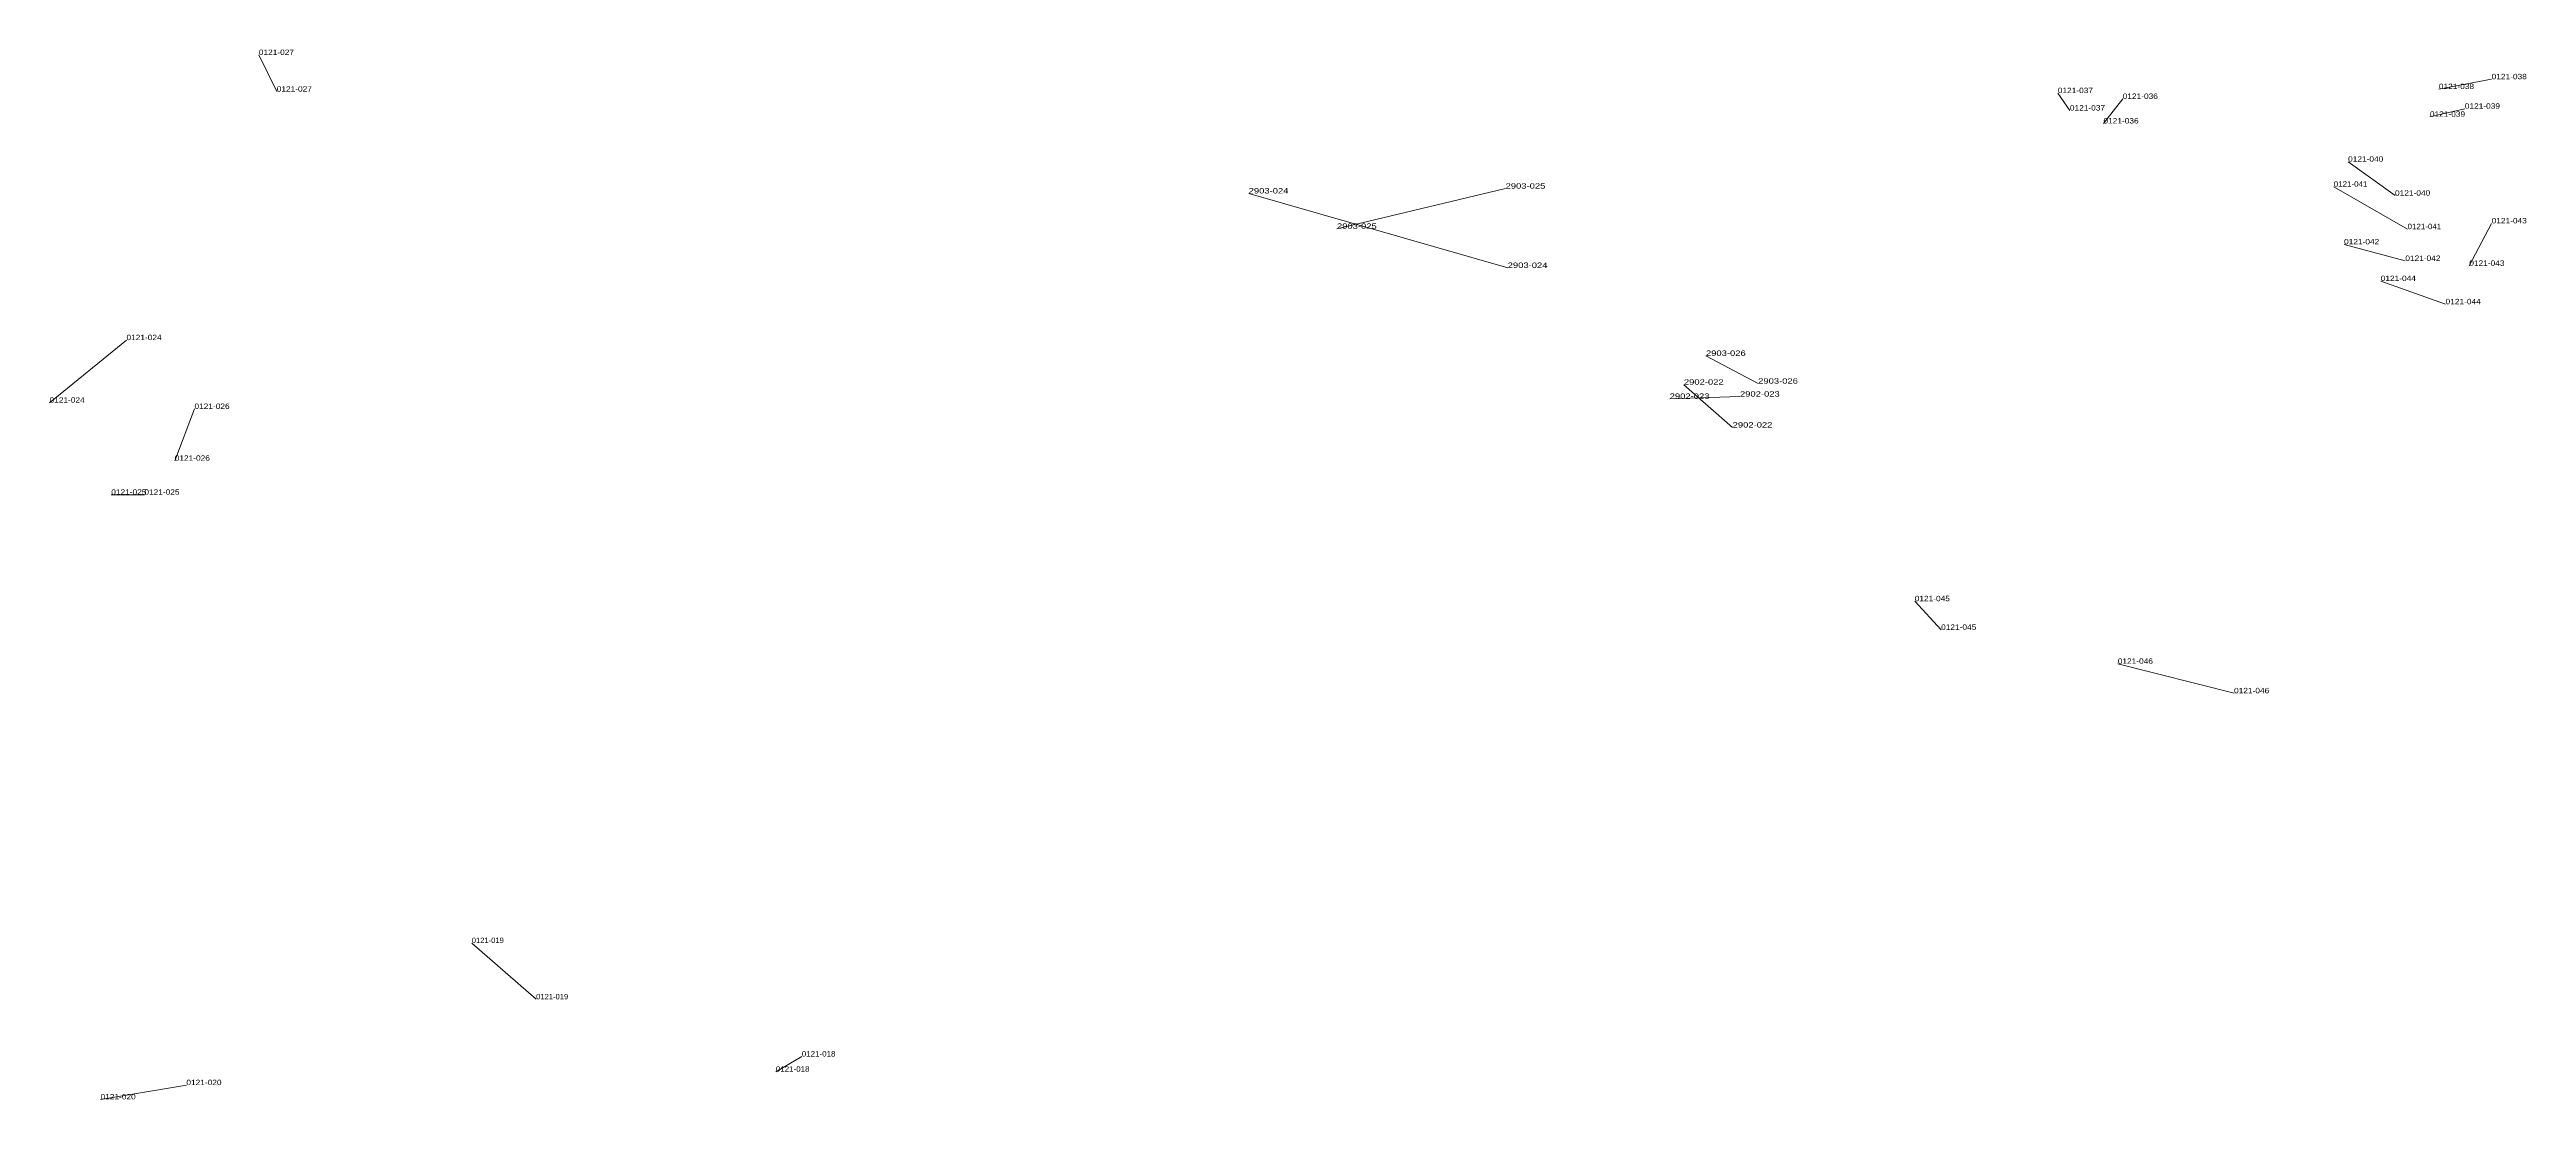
# Model space of a CAD drawing. Header units: metres. Extents: x 571156 to 607184, y 703608 to 727431.
# Drawn here: x 601916 to 602832, y 713657 to 714045 of the extents above; entities that cross this region are included whole.
import ezdxf

# ---------------------------------------------------------------- set-up
doc = ezdxf.new("R2010")
doc.units = ezdxf.units.M
doc.header["$LTSCALE"] = 0.8
doc.layers.add('60', color=7, linetype='Continuous', lineweight=13)
doc.layers.add('61', color=7, linetype='Continuous')

msp = doc.modelspace()

# ---------------------------------------------------------------- linework, layer by layer
at = {"layer": '60'}
for p, q in [((602000.29, 714029.31), (601993.67, 714042.86)), ((602818.77, 714033.89), (602799.27, 714030.26)), ((602658.46, 714028.77), (602662.92, 714022.32)), ((602682.43, 714026.62), (602675.32, 714017.53)), ((602808.85, 714022.98), (602795.96, 714020.01)), ((602783.07, 713990.84), (602765.72, 714003.4)), ((602392.07, 713978.58), (602454.39, 713993.43)), ((602787.7, 713978.45), (602760.43, 713994.15)), ((602359.45, 713991.64), (602455.17, 713964.12)), ((602810.51, 713964.89), (602818.77, 713980.59)), ((602786.87, 713966.71), (602764.23, 713972.83)), ((602801.75, 713950.68), (602777.78, 713959.27)), ((601916.33, 713914.28), (601944.76, 713937.42)), ((602547.72, 713921.32), (602528.43, 713931.6)), ((602538.3, 713905.08), (602520.28, 713920.94)), ((601969.88, 713911.97), (601962.6, 713892.8)), ((602541.01, 713916.53), (602515.03, 713915.69)), ((601951.37, 713880.24), (601939.14, 713880.24)), ((602615.33, 713830.28), (602605.58, 713840.86)), ((602680.61, 713817.72), (602723.58, 713806.82)), ((602096.14, 713693.65), (602072.34, 713714.47)), ((602184.72, 713666.88), (602194.31, 713672.49)), ((601966.9, 713661.92), (601935.17, 713656.63))]:
    msp.add_line(p, q, dxfattribs=at)

# ---------------------------------------------------------------- texts
for s, width, p in [('0121-027', 1.15, (601993.67, 714042.86)), ('0121-038', 1.15, (602799.27, 714030.26)), ('0121-037', 1.15, (602662.92, 714022.32)), ('0121-039', 1.15, (602795.96, 714020.01)), ('0121-036', 1.15, (602675.32, 714017.53)), ('0121-040', 1.15, (602765.72, 714003.4)), ('2903-025', 1.3, (602454.39, 713993.43)), ('0121-041', 1.1, (602760.43, 713994.15)), ('0121-042', 1.15, (602764.23, 713972.83)), ('0121-043', 1.15, (602818.77, 713980.59)), ('2903-024', 1.3, (602455.17, 713964.12)), ('0121-044', 1.15, (602777.78, 713959.27)), ('0121-024', 1.15, (601944.76, 713937.42)), ('2903-026', 1.3, (602528.43, 713931.6)), ('2902-022', 1.3, (602520.28, 713920.94)), ('2902-023', 1.3, (602515.03, 713915.69)), ('0121-026', 1.15, (601962.6, 713892.8)), ('0121-025', 1.15, (601939.14, 713880.24)), ('0121-045', 1.15, (602605.58, 713840.86)), ('0121-046', 1.15, (602723.58, 713806.82)), ('0121-019', 1.05, (602072.34, 713714.47)), ('0121-018', 1.1, (602194.31, 713672.49)), ('0121-020', 1.15, (601935.17, 713656.63))]:
    msp.add_text(s, height=2, dxfattribs=dict(at, width=width)).set_placement(p)
at = {"layer": '61'}
for s, width, p in [('0121-027', 1.15, (602000.29, 714029.31)), ('0121-037', 1.15, (602658.46, 714028.77)), ('0121-038', 1.15, (602818.77, 714033.89)), ('0121-036', 1.15, (602682.43, 714026.62)), ('0121-039', 1.15, (602808.85, 714022.98)), ('2903-024', 1.3, (602359.45, 713991.64)), ('0121-040', 1.15, (602783.07, 713990.84)), ('2903-025', 1.3, (602392.07, 713978.58)), ('0121-041', 1.1, (602787.7, 713978.45)), ('0121-042', 1.15, (602786.87, 713966.71)), ('0121-043', 1.15, (602810.51, 713964.89)), ('0121-044', 1.15, (602801.75, 713950.68)), ('2903-026', 1.3, (602547.72, 713921.32)), ('0121-024', 1.15, (601916.33, 713914.28)), ('0121-026', 1.15, (601969.88, 713911.97)), ('2902-023', 1.3, (602541.01, 713916.53)), ('2902-022', 1.3, (602538.3, 713905.08)), ('0121-025', 1.15, (601951.37, 713880.24)), ('0121-045', 1.15, (602615.33, 713830.28)), ('0121-046', 1.15, (602680.61, 713817.72)), ('0121-019', 1.05, (602096.14, 713693.65)), ('0121-020', 1.15, (601966.9, 713661.92)), ('0121-018', 1.1, (602184.72, 713666.88))]:
    msp.add_text(s, height=2, dxfattribs=dict(at, width=width)).set_placement(p)

doc.saveas('drawing.dxf')
